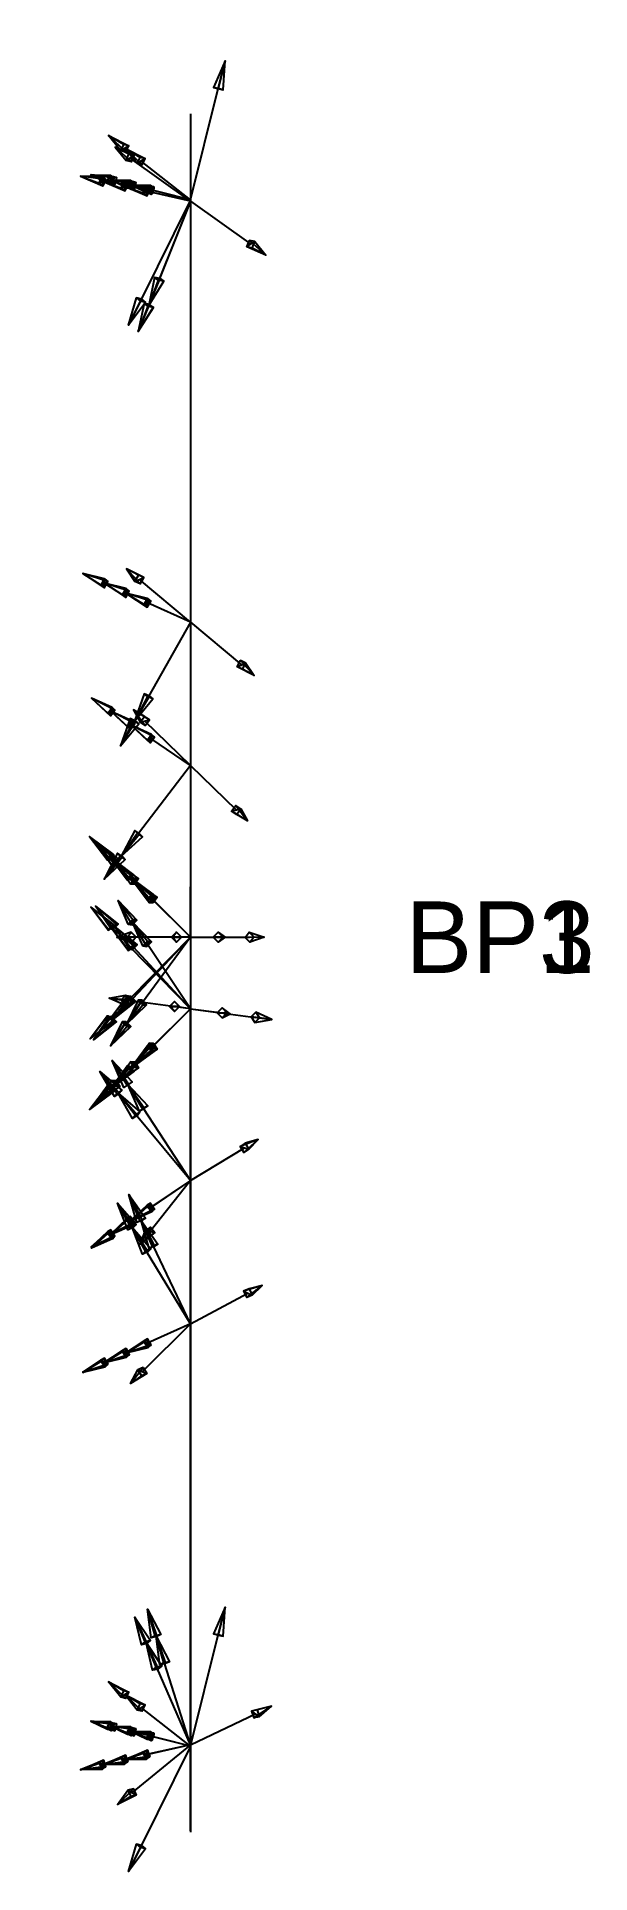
# Model space of a CAD drawing. Header units: millimetres. Extents: x -5506 to 13, y -66 to 67.
# Drawn here: x -25.7 to 12.9, y -62.9 to 65.4 of the extents above; entities that cross this region are included whole.
import ezdxf

# ---------------------------------------------------------------- set-up
doc = ezdxf.new("R2010")
doc.units = ezdxf.units.MM
for name, color, linetype in [('Anschlag_ID_GUID_88767C9E_9671_4627_8890_454D153A0A7E', 1, 'Continuous'), ('AutoDetect_10_0', 1, 'Continuous'), ('AutoDetect_10_5', 1, 'Continuous'), ('AutoDetect_10_8', 1, 'Continuous'), ('AutoDetect_7_4', 1, 'Continuous'), ('AutoDetect_8_7', 1, 'Continuous'), ('AutoDetect_9_2', 1, 'Continuous'), ('AutoDetect_9_3', 1, 'Continuous'), ('AutoDetect_9_6', 1, 'Continuous')]:
    doc.layers.add(name, color=color, linetype=linetype)
doc.styles.get("Standard").update_dxf_attribs({"font": 'arial.ttf'})

msp = doc.modelspace()

# ---------------------------------------------------------------- texts
at = {"layer": 'Anschlag_ID_GUID_88767C9E_9671_4627_8890_454D153A0A7E', "color": 5}
for s, p in [('BP3', (0, 0, -157)), ('BP1', (0, 0))]:
    msp.add_text(s, height=5, dxfattribs=at).set_placement(p)

# ---------------------------------------------------------------- blocks, each defined once
blk = doc.blocks.new('Kontrollpunkt')
at = {"color": 0}
for q in [(0, 6), (8, 0), (0, 0, 4)]:
    blk.add_line((0, 0), q, dxfattribs=at)
for points in [[(0.25, 8, -0.25), (-0.25, 8, -0.25), (-0.25, 8, 0.25), (0, 10, 0), (-0.25, 8, -0.25), (0.25, 8, 0.25), (0, 10, 0), (0.25, 8, -0.25), (0.25, 8, 0.25), (-0.25, 8, 0.25)], [(0.25, 6, -0.25), (-0.25, 6, -0.25), (-0.25, 6, 0.25), (0, 8, 0), (-0.25, 6, -0.25), (0.25, 6, 0.25), (0, 8, 0), (0.25, 6, -0.25), (0.25, 6, 0.25), (-0.25, 6, 0.25)], [(0.25, 0.25, 4), (-0.25, 0.25, 4), (-0.25, -0.25, 4), (0, 0, 6), (-0.25, 0.25, 4), (0.25, -0.25, 4), (0, 0, 6), (0.25, 0.25, 4), (0.25, -0.25, 4), (-0.25, -0.25, 4)], [(0.25, 0.25, 6), (-0.25, 0.25, 6), (-0.25, -0.25, 6), (0, 0, 8), (-0.25, 0.25, 6), (0.25, -0.25, 6), (0, 0, 8), (0.25, 0.25, 6), (0.25, -0.25, 6), (-0.25, -0.25, 6)], [(0.25, 0.25, 8), (-0.25, 0.25, 8), (-0.25, -0.25, 8), (0, 0, 10), (-0.25, 0.25, 8), (0.25, -0.25, 8), (0, 0, 10), (0.25, 0.25, 8), (0.25, -0.25, 8), (-0.25, -0.25, 8)], [(8, 0.25, -0.25), (8, 0.25, 0.25), (8, -0.25, 0.25), (10, 0, 0), (8, 0.25, 0.25), (8, -0.25, -0.25), (10, 0, 0), (8, 0.25, -0.25), (8, -0.25, -0.25), (8, -0.25, 0.25)]]:
    blk.add_polyline3d(points, dxfattribs=at)

# ---------------------------------------------------------------- linework, layer by layer
at = {"layer": 'AutoDetect_10_0', "color": 1}
msp.add_line((-15, 2.5, -430), (-15, 2.5, -356), dxfattribs=at)
at = {"layer": 'AutoDetect_10_0', "color": 1, "extrusion": (-1, 0, 0)}
for centre, start, end in [((-14.5, -430, 15), 315, 0), ((-14.5, -356, 15), 0, 45)]:
    msp.add_arc(centre, 12, start, end, dxfattribs=at)
at = {"layer": 'AutoDetect_10_5', "color": 1}
msp.add_line((-15, 59.9, -344), (-15, 14.5, -344), dxfattribs=at)
at = {"layer": 'AutoDetect_10_5', "color": 1, "extrusion": (1, 0, 0)}
msp.add_arc((14.5, -356, -15), 12, 90, 135, dxfattribs=at)
at = {"layer": 'AutoDetect_10_8', "color": 1}
msp.add_line((-15, 59.9, -442), (-15, 14.5, -442), dxfattribs=at)
at = {"layer": 'AutoDetect_10_8', "color": 1, "extrusion": (-1, 0, 0)}
msp.add_arc((-14.5, -430, 15), 12, 270, 315, dxfattribs=at)
at = {"layer": 'AutoDetect_7_4', "color": 1}
msp.add_line((-15, 60, -450), (-15, -60, -450), dxfattribs=at)
at = {"layer": 'AutoDetect_8_7', "color": 1}
msp.add_line((-15, 60, -336), (-15, -60, -336), dxfattribs=at)
at = {"layer": 'AutoDetect_9_2', "color": 1}
msp.add_line((-15, -2.5, -356), (-15, -2.5, -430), dxfattribs=at)
at = {"layer": 'AutoDetect_9_2', "color": 1, "extrusion": (-1, 0, 0)}
for centre, start, end in [((14.5, -356, 15), 135, 180), ((14.5, -430, 15), 180, 225)]:
    msp.add_arc(centre, 12, start, end, dxfattribs=at)
at = {"layer": 'AutoDetect_9_3', "color": 1}
msp.add_line((-15, -59.9, -344), (-15, -14.5, -344), dxfattribs=at)
at = {"layer": 'AutoDetect_9_3', "color": 1, "extrusion": (-1, 0, 0)}
msp.add_arc((14.5, -356, 15), 12, 90, 135, dxfattribs=at)
at = {"layer": 'AutoDetect_9_6', "color": 1}
msp.add_line((-15, -59.9, -442), (-15, -14.5, -442), dxfattribs=at)
at = {"layer": 'AutoDetect_9_6', "color": 1, "extrusion": (1, 0, 0)}
msp.add_arc((-14.5, -430, -15), 12, 270, 315, dxfattribs=at)

# ---------------------------------------------------------------- block references
at = {"layer": 'AutoDetect_10_0', "color": 1, "extrusion": (-0.650895, 0.650895, 0.390731), "rotation": 291.3421348077551}
msp.add_blockref('Kontrollpunkt', (8.84, -400.65, -156.62), dxfattribs=at)
at = {"layer": 'AutoDetect_10_0', "color": 1, "extrusion": (-0.704416, 0.704416, 0.087156), "rotation": 274.9810693937002}
msp.add_blockref('Kontrollpunkt', (8.84, -429.44, -25.15), dxfattribs=at)
at = {"layer": 'AutoDetect_10_0', "color": 1, "extrusion": (-0.696364, 0.696364, -0.173648), "rotation": 260.1489238834161}
for p in [(8.84, -381.93, 79.91), (8.84, -358.29, 75.74)]:
    msp.add_blockref('Kontrollpunkt', p, dxfattribs=at)
at = {"layer": 'AutoDetect_10_0', "color": 1, "extrusion": (-0.650895, 0.650895, -0.390731), "rotation": 248.6578651922448}
msp.add_blockref('Kontrollpunkt', (8.84, -322.86, 150.49), dxfattribs=at)
at = {"layer": 'AutoDetect_10_5', "color": 1, "extrusion": (-0.768104, 0.173648, -0.61633), "rotation": 284.5548264569234}
msp.add_blockref('Kontrollpunkt', (-49.27, -254.55, 232.9), dxfattribs=at)
at = {"layer": 'AutoDetect_10_5', "color": 1, "extrusion": (-0.750763, 0.339809, -0.566467), "rotation": 278.9759762303183}
msp.add_blockref('Kontrollpunkt', (-16.13, -270.02, 214.45), dxfattribs=at)
at = {"layer": 'AutoDetect_10_5', "color": 1, "extrusion": (-0.69077, 0.469769, -0.549685), "rotation": 275.555256135915}
msp.add_blockref('Kontrollpunkt', (-3.55, -276.07, 206.26), dxfattribs=at)
at = {"layer": 'AutoDetect_10_8', "color": 1, "extrusion": (-0.768104, 0.173648, 0.61633), "rotation": 255.4452187709641}
msp.add_blockref('Kontrollpunkt', (-49.27, -364.41, -251.54), dxfattribs=at)
at = {"layer": 'AutoDetect_10_8', "color": 1, "extrusion": (-0.750763, 0.339807, 0.566468), "rotation": 261.0239981623958}
msp.add_blockref('Kontrollpunkt', (-16.13, -377.71, -230.79), dxfattribs=at)
at = {"layer": 'AutoDetect_10_8', "color": 1, "extrusion": (-0.690765, 0.469778, 0.549684), "rotation": 264.4450158386483}
msp.add_blockref('Kontrollpunkt', (-3.55, -380.53, -225.79), dxfattribs=at)
at = {"layer": 'AutoDetect_7_4', "color": 1, "extrusion": (-0.696364, 0.173648, -0.696364), "rotation": 17.30978033064729}
for p in [(-48.77, -303.73, 333.19), (56.02, -321.92, 314.43)]:
    msp.add_blockref('Kontrollpunkt', p, dxfattribs=at)
at = {"layer": 'AutoDetect_8_7', "color": 1, "extrusion": (-0.696364, 0.173648, 0.696364), "rotation": 180}
for p in [(-48.77, -260.38, -214.16), (56.02, -242.18, -232.91)]:
    msp.add_blockref('Kontrollpunkt', p, dxfattribs=at)
at = {"layer": 'AutoDetect_9_2', "color": 1, "extrusion": (-0.650895, -0.650895, -0.390731), "rotation": 116.9856821999535}
msp.add_blockref('Kontrollpunkt', (-8.84, -322.86, 150.49), dxfattribs=at)
at = {"layer": 'AutoDetect_9_2', "color": 1, "extrusion": (-0.704416, -0.704416, -0.087156), "rotation": 96.48008768721697}
msp.add_blockref('Kontrollpunkt', (-8.84, -353.57, 43.35), dxfattribs=at)
at = {"layer": 'AutoDetect_9_2', "color": 1, "extrusion": (-0.696364, -0.696364, 0.173648), "rotation": 77.24859307823723}
for p in [(-8.84, -392.13, -56.58), (-8.84, -415.77, -60.75)]:
    msp.add_blockref('Kontrollpunkt', p, dxfattribs=at)
at = {"layer": 'AutoDetect_9_2', "color": 1, "extrusion": (-0.650895, -0.650895, 0.390731), "rotation": 63.01431780004646}
msp.add_blockref('Kontrollpunkt', (-8.84, -400.65, -156.62), dxfattribs=at)
at = {"layer": 'AutoDetect_9_3', "color": 1, "extrusion": (-0.690206, -0.471186, -0.549181), "rotation": 80.33469123338728}
msp.add_blockref('Kontrollpunkt', (3.52, -276.19, 206.1), dxfattribs=at)
at = {"layer": 'AutoDetect_9_3', "color": 1, "extrusion": (-0.750713, -0.340041, -0.566394), "rotation": 78.06632947803493}
msp.add_blockref('Kontrollpunkt', (16.13, -270.04, 214.43), dxfattribs=at)
at = {"layer": 'AutoDetect_9_3', "color": 1, "extrusion": (-0.768111, -0.173648, -0.616321), "rotation": 72.84375219126136}
msp.add_blockref('Kontrollpunkt', (49.27, -254.56, 232.9), dxfattribs=at)
at = {"layer": 'AutoDetect_9_6', "color": 1, "extrusion": (-0.692567, -0.465212, 0.551297), "rotation": 88.55489354564173}
msp.add_blockref('Kontrollpunkt', (3.67, -380.09, -226.54), dxfattribs=at)
at = {"layer": 'AutoDetect_9_6', "color": 1, "extrusion": (-0.751235, -0.337469, 0.567239), "rotation": 92.22776880755838}
msp.add_blockref('Kontrollpunkt', (16.2, -377.47, -231.18), dxfattribs=at)
at = {"layer": 'AutoDetect_9_6', "color": 1, "extrusion": (-0.767976, -0.173648, 0.616489), "rotation": 97.86701386939197}
msp.add_blockref('Kontrollpunkt', (49.26, -364.36, -251.61), dxfattribs=at)

msp.set_redraw_order([(e.dxf.handle, doc.entitydb.next_handle()) for e in msp.query("TEXT MTEXT ATTDEF DIMENSION ARC_DIMENSION")])  # texts and dimensions are drawn at this point

doc.saveas('drawing.dxf')
